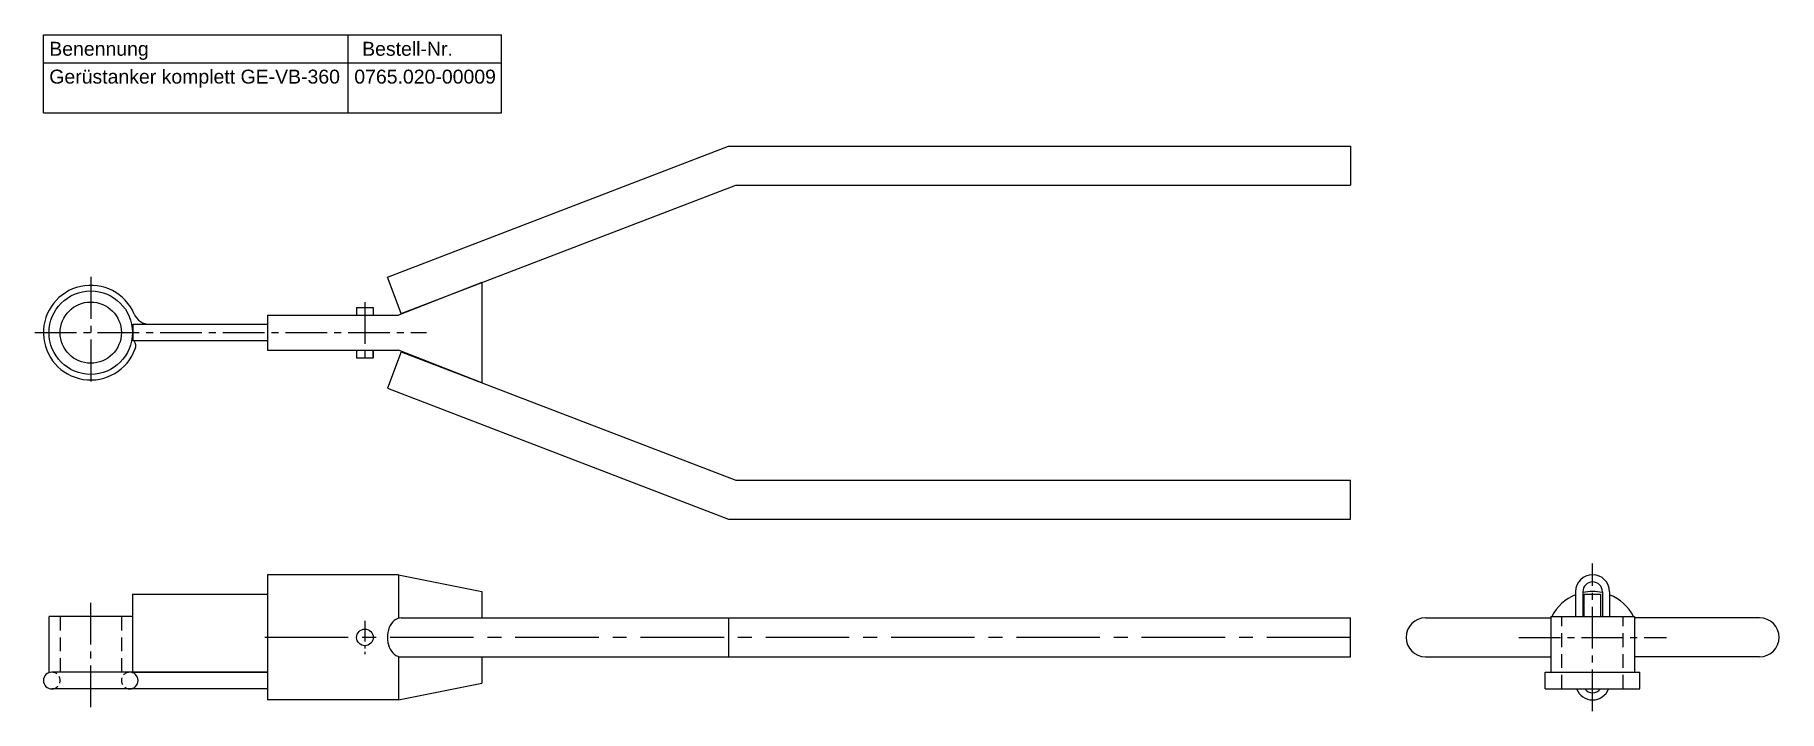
# Model space of a CAD drawing. Header units: millimetres. Extents: x 2369 to 7484, y 242 to 485.
# Drawn here: x 6858 to 7484, y 242 to 485 of the extents above; entities that cross this region are included whole.
import ezdxf

# ---------------------------------------------------------------- set-up
doc = ezdxf.new("R2010")
doc.units = ezdxf.units.MM
doc.header["$LTSCALE"] = 20
doc.linetypes.add('MITTE2', pattern=[1.125, 0.75, -0.125, 0.125, -0.125])
doc.linetypes.add('VERDECKT2', pattern=[0.1875, 0.125, -0.0625])
doc.layers.add('HALFEN', color=2, linetype='Continuous')
doc.styles.add('ARIAL50', font='ARIAL.TTF', dxfattribs={"height": 5})

msp = doc.modelspace()

# ---------------------------------------------------------------- texts
at = {"layer": 'HALFEN', "style": 'ARIAL50'}
for s, p in [('Benennung', (6862.69, 477.56)), ('Bestell-Nr.', (6975.08, 477.56)), ('Gerüstanker komplett GE-VB-360', (6862.69, 467.56)), ('0765.020-00009', (6972.26, 467.56))]:
    msp.add_text(s, height=5, dxfattribs=at).set_placement(p)

# ---------------------------------------------------------------- linework, layer by layer
at = {"layer": 'HALFEN'}
for p, q in [((6860.59, 485.06), (7025.18, 485.06)), ((6860.59, 457.06), (6860.59, 485.06)), ((6970.08, 457.06), (6970.08, 485.06)), ((7025.18, 457.06), (7025.18, 485.06)), ((6860.59, 475.06), (7025.18, 475.06)), ((6860.59, 457.06), (7025.18, 457.06)), ((6984.13, 398.02), (7106.68, 445.06)), ((7106.68, 445.06), (7330.09, 445.06)), ((7330.09, 445.06), (7330.09, 431.06)), ((6989.15, 384.95), (7109.27, 431.06)), ((7109.27, 431.06), (7330.09, 431.06)), ((6989.15, 384.95), (6984.13, 398.02)), ((7018.09, 396.06), (6988.09, 384.31)), ((7018.09, 396.06), (7018.09, 360.06)), ((6941.09, 384.31), (6988.09, 384.31)), ((6941.09, 384.31), (6941.09, 371.81)), ((6973.09, 387.06), (6973.09, 384.31)), ((6973.09, 387.06), (6979.09, 387.06)), ((6979.09, 387.06), (6979.09, 384.31)), ((6941.09, 371.81), (6988.09, 371.81)), ((6973.09, 371.81), (6973.09, 369.06)), ((6979.09, 369.06), (6979.09, 371.81)), ((6979.09, 371.81), (6979.09, 369.06)), ((6989.15, 371.17), (6984.13, 358.1)), ((7018.09, 360.06), (6988.09, 371.81)), ((6989.15, 371.17), (7109.27, 325.06)), ((6973.09, 369.06), (6979.09, 369.06)), ((6984.13, 358.1), (7106.68, 311.06)), ((7109.27, 325.06), (7330.09, 325.06)), ((7330.09, 311.06), (7330.09, 325.06)), ((7106.68, 311.06), (7330.09, 311.06)), ((6988.09, 291.06), (6941.09, 291.06)), ((6941.09, 291.06), (6941.09, 246.06)), ((6988.09, 291.06), (7018.09, 285.06)), ((6988.09, 291.06), (6988.09, 275.4)), ((6892.59, 284.06), (6941.09, 284.06)), ((6892.59, 284.06), (6892.59, 256.06)), ((7018.09, 285.06), (7018.09, 275.56)), ((7410.99, 284.96), (7410.99, 276.06)), ((7413.59, 284.96), (7413.59, 276.06)), ((7414.09, 284.06), (7420.09, 284.06)), ((7414.09, 276.06), (7414.09, 284.06)), ((7420.09, 276.06), (7420.09, 284.06)), ((7420.59, 284.96), (7420.59, 276.06)), ((7423.19, 284.96), (7423.19, 276.06)), ((6892.59, 276.06), (6862.59, 276.06)), ((6862.59, 256.06), (6862.59, 276.06)), ((7402.09, 276.06), (7432.09, 276.06)), ((7402.09, 276.06), (7402.09, 256.06)), ((7432.09, 276.06), (7432.09, 256.06)), ((6989.15, 275.56), (7330.09, 275.56)), ((7106.68, 275.56), (7106.68, 261.56)), ((7330.09, 261.56), (7330.09, 275.56)), ((7357.09, 275.56), (7402.09, 275.56)), ((7477.09, 275.56), (7432.09, 275.56)), ((6988.09, 261.72), (6988.09, 246.06)), ((6988.09, 261.56), (6988.09, 246.06)), ((6989.15, 261.56), (7330.09, 261.56)), ((7018.09, 261.56), (7018.09, 252.06)), ((7357.09, 261.56), (7402.09, 261.56)), ((7477.09, 261.56), (7432.09, 261.56)), ((6941.09, 256.06), (6863.59, 256.06)), ((6892.59, 256.06), (6941.09, 256.06)), ((6988.09, 246.06), (7018.09, 252.06)), ((7400.09, 250.06), (7400.09, 256.06)), ((7400.09, 256.06), (7434.09, 256.06)), ((7434.09, 250.06), (7434.09, 256.06)), ((6941.09, 250.06), (6863.59, 250.06)), ((6988.09, 246.06), (6941.09, 246.06)), ((7400.09, 250.06), (7434.09, 250.06))]:
    msp.add_line(p, q, dxfattribs=at)
at = {"layer": 'HALFEN', "color": 1, "linetype": 'MITTE2'}
for p, q in [((6877.59, 398.06), (6877.59, 358.06)), ((6976.09, 389.06), (6976.09, 367.06)), ((6857.52, 378.06), (6998.18, 378.06)), ((7417.09, 242.06), (7417.09, 295.06)), ((6877.59, 243.47), (6877.59, 282.06)), ((7390.59, 268.56), (7443.59, 268.56))]:
    msp.add_line(p, q, dxfattribs=at)
at = {"layer": 'HALFEN', "color": 1, "linetype": 'VERDECKT2', "ltscale": 2}
for p, q in [((6866.6, 276.06), (6866.6, 256.06)), ((6888.59, 276.06), (6888.59, 256.06)), ((7406.09, 250.06), (7406.09, 276.06)), ((7428.09, 250.06), (7428.09, 276.06))]:
    msp.add_line(p, q, dxfattribs=at)
at = {"layer": 'HALFEN', "color": 1, "linetype": 'MITTE2', "ltscale": 0.5}
msp.add_line((6976.09, 274.56), (6976.09, 262.56), dxfattribs=at)
at = {"layer": 'HALFEN', "color": 1, "linetype": 'MITTE2', "ltscale": 2}
msp.add_line((7330.09, 268.56), (6938.89, 268.56), dxfattribs=at)
at = {"layer": 'HALFEN'}
msp.add_lwpolyline([(6941.09, 375.06), (6892.78, 375.06), (6892.78, 381.06), (6941.09, 381.06)], dxfattribs=at)
for centre, radius in [((6877.59, 378.06), 15), ((6877.59, 378.06), 11), ((6976.09, 268.56), 3)]:
    msp.add_circle(centre, radius, dxfattribs=at)
for centre, radius, start, end in [((6877.59, 378.06), 17, 23.03568, 340.12758), ((6898.76, 387.06), 6, 203.03568, 270), ((6890.76, 373.3), 3, 340.12758, 35.89669), ((7417.09, 284.96), 6.1, 0, 180), ((7417.09, 284.96), 3.5, 0, 180), ((7357.09, 268.56), 7, 90, 270), ((7477.09, 268.56), 7, 270, 90), ((6863.59, 253.06), 3, 90, 270), ((6891.59, 253.06), 3, 270, 90), ((7417.09, 252.16), 6.1, 200.13677, 339.86323), ((7417.09, 252.16), 3.5, 216.8699, 323.1301)]:
    msp.add_arc(centre, radius, start, end, dxfattribs=at)
at = {"layer": 'HALFEN', "color": 2}
for start, end in [(111.69693, 152.96431), (77.75331, 102.24669), (27.03569, 68.30307)]:
    msp.add_arc((7417.09, 268.56), 16.5, start, end, dxfattribs=at)
at = {"layer": 'HALFEN', "color": 1, "linetype": 'VERDECKT2'}
for centre, start, end in [((6863.59, 253.06), 270, 90), ((6891.59, 253.06), 90, 270)]:
    msp.add_arc(centre, 3, start, end, dxfattribs=at)
at = {"layer": 'HALFEN'}
msp.add_ellipse((6989.15, 268.56), major_axis=(0, 7), ratio=0.716736, start_param=0, end_param=3.141593, dxfattribs=at)

msp.set_redraw_order([(e.dxf.handle, doc.entitydb.next_handle()) for e in msp.query("TEXT MTEXT ATTDEF DIMENSION ARC_DIMENSION")])  # texts and dimensions are drawn at this point

doc.saveas('drawing.dxf')
